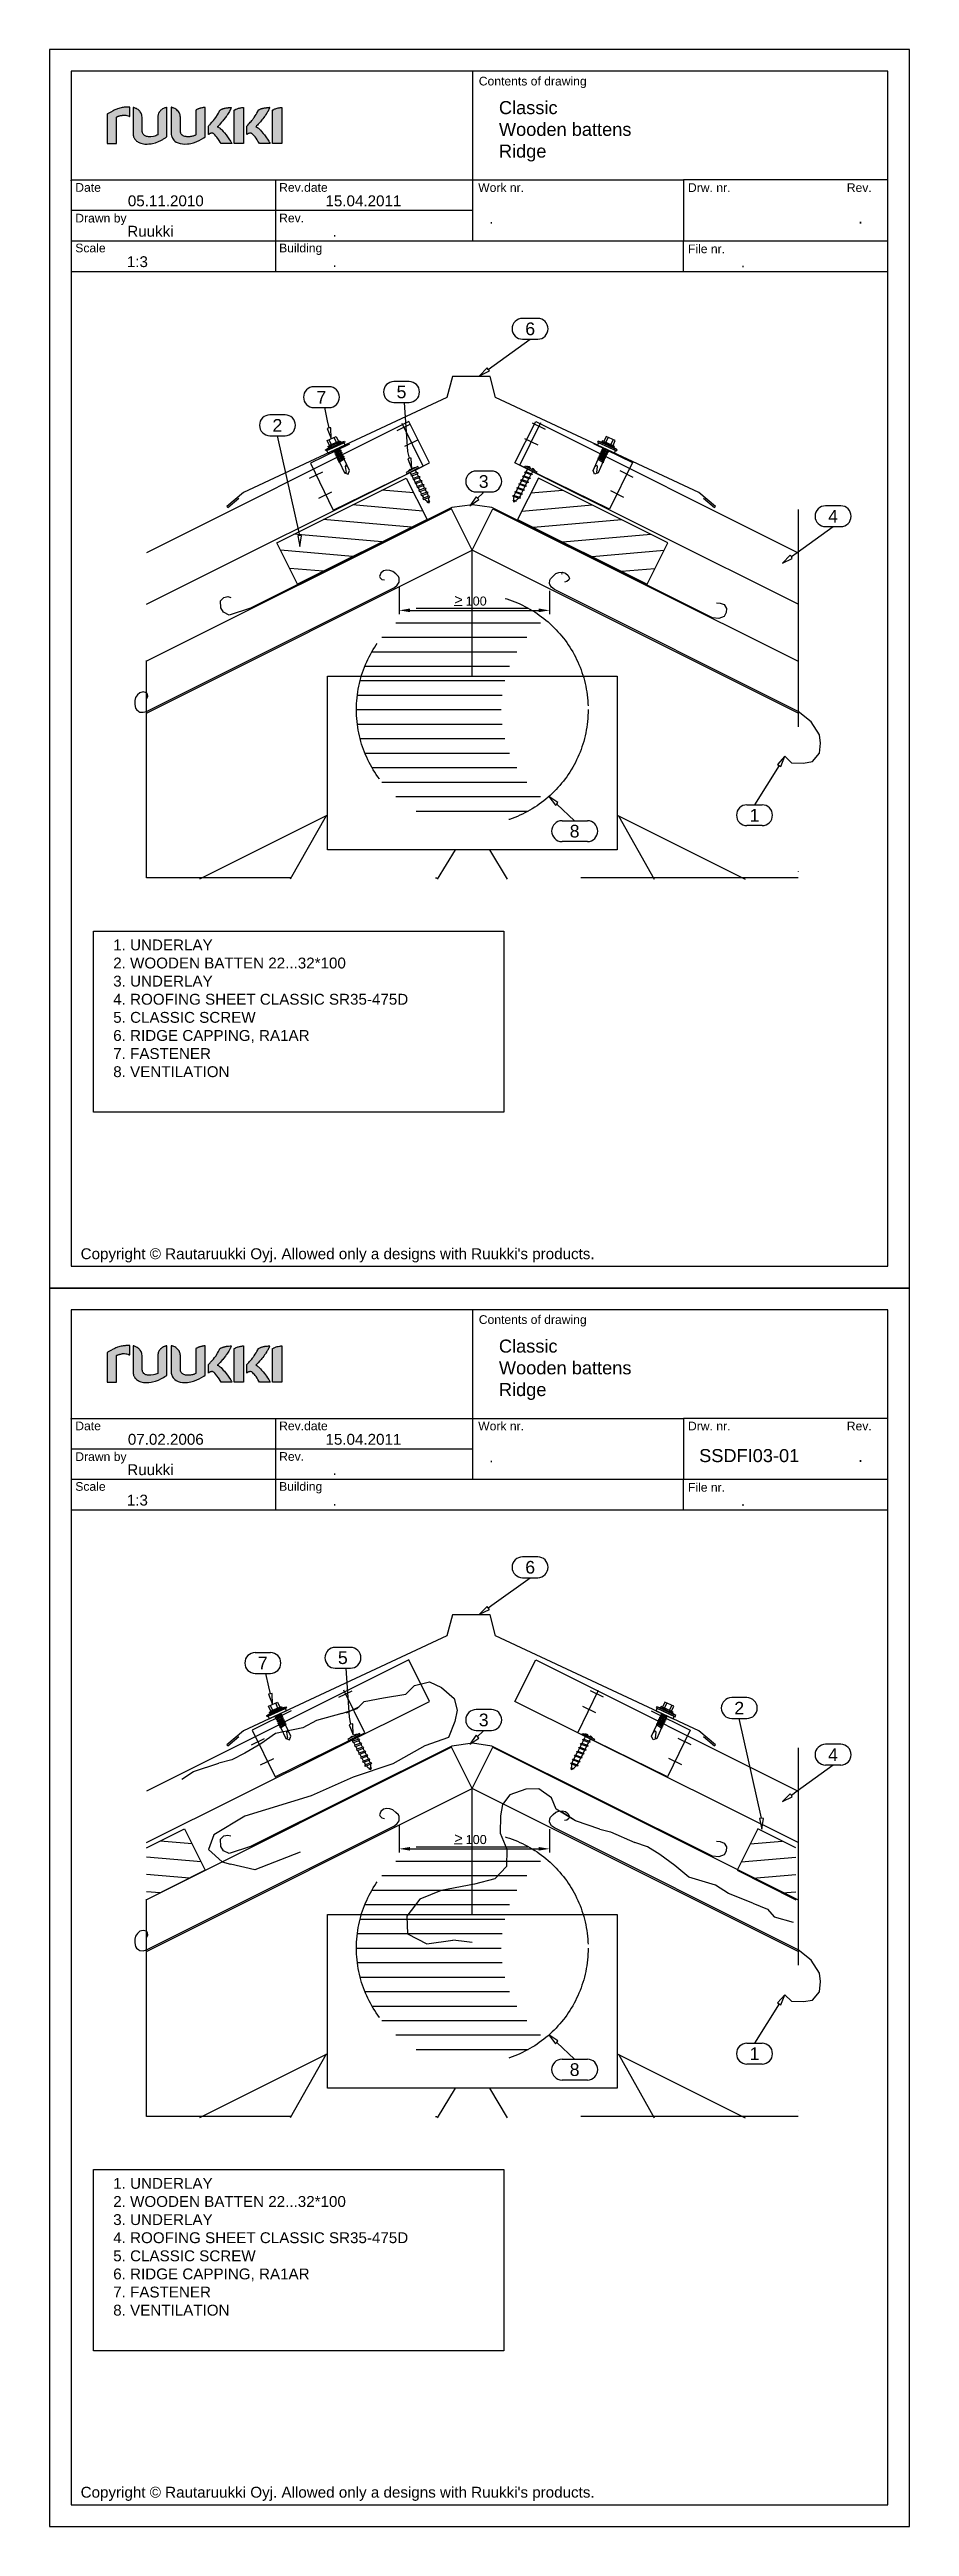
# Model space of a CAD drawing. Extents: x 2509 to 12199, y -2580 to 855.
# Drawn here: x 3968 to 4562, y -855 to 855 of the extents above; entities that cross this region are included whole.
import ezdxf
from ezdxf.enums import TextEntityAlignment as Align

# ---------------------------------------------------------------- set-up
doc = ezdxf.new("R2010")
doc.units = 0
doc.header["$LTSCALE"] = 50
doc.header["$PDSIZE"] = 50
doc.linetypes.add('KL', pattern=[4, 2, -2])
doc.linetypes.add('PKL', pattern=[7, 3, -2, 0, -2])
for name, color, linetype in [('CLASSIC', 7, 'CONTINUOUS'), ('DET_RAAMIT', 7, 'CONTINUOUS'), ('KIINNIKE', 1, 'CONTINUOUS'), ('RUUKKI', 7, 'CONTINUOUS')]:
    doc.layers.add(name, color=color, linetype=linetype)
doc.styles.add('arial', font='ARIAL.TTF')

msp = doc.modelspace()

# ---------------------------------------------------------------- texts
at = {"layer": 'DET_RAAMIT', "color": 3, "insert": (4416.7, -111.2), "char_height": 9, "width": 79.464, "attachment_point": 1, "style": 'arial'}
msp.add_mtext('{\\C2;SSDFI03-01}', dxfattribs=at)
at = {"layer": 'RUUKKI', "color": 1, "style": 'arial'}
for s, p in [('Contents of drawing', (4264.5, 830.2)), ('Date', (3985.8, 756.8)), ('Rev.date', (4126.6, 756.8)), ('Work nr.', (4264.1, 756.7)), ('Drw. nr.', (4409, 756.7)), ('Rev.', (4518.7, 756.7)), ('Drawn by', (3985.8, 735.6)), ('Rev.', (4126.6, 735.7)), ('Scale', (3985.8, 715)), ('Building', (4126.6, 715)), ('File nr.', (4409, 714.4)), ('Contents of drawing', (4264.5, -24.8)), ('Date', (3985.8, -98.2)), ('Rev.date', (4126.6, -98.2)), ('Work nr.', (4264.1, -98.3)), ('Drw. nr.', (4409, -98.3)), ('Rev.', (4518.7, -98.3)), ('Drawn by', (3985.8, -119.4)), ('Rev.', (4126.6, -119.3)), ('Scale', (3985.8, -140)), ('Building', (4126.6, -140)), ('File nr.', (4409, -140.6))]:
    msp.add_text(s, height=6, dxfattribs=at).set_placement(p)
at = {"layer": 'RUUKKI', "color": 2, "style": 'arial'}
for s, p in [('05.11.2010', (4022.1, 746.8)), ('15.04.2011', (4158.6, 746.8)), ('Ruukki', (4021.7, 725.8)), ('1:3', (4021.4, 704.8)), ('07.02.2006', (4022.1, -108.2)), ('15.04.2011', (4158.6, -108.2)), ('Ruukki', (4021.7, -129.2)), ('1:3', (4021.4, -150.2))]:
    msp.add_text(s, height=7.5, dxfattribs=at).set_placement(p)
for s, p in [('6', (4300, 662.2)), ('7', (4155.8, 615)), ('5', (4211.1, 618.6)), ('2', (4125.4, 595.6)), ('3', (4267.9, 556.8)), ('4', (4509.2, 532.8)), ('1', (4455, 326.4)), ('8', (4330.7, 315.4)), ('6', (4300, -192.8)), ('7', (4115.3, -258.9)), ('5', (4170.6, -255.3)), ('2', (4444.4, -290)), ('3', (4267.9, -298.2)), ('4', (4509.2, -322.2)), ('1', (4455, -528.6)), ('8', (4330.7, -539.6))]:
    msp.add_text(s, height=8.75, dxfattribs=at).set_placement(p, align=Align.MIDDLE)
at = {"layer": 'RUUKKI', "color": 2, "width": 275.263, "attachment_point": 1, "style": 'arial'}
for s, insert, char_height in [('Classic\\PWooden battens\\PRidge', (4278.4, 819.4), 9), ('1. UNDERLAY\\P2. WOODEN BATTEN 22...32*100\\P3. UNDERLAY\\P4. ROOFING SHEET CLASSIC SR35-475D\\P5. CLASSIC SCREW\\P6. RIDGE CAPPING, RA1AR\\P7. FASTENER\\P8. VENTILATION', (4012, 240.6), 7.5), ('Classic\\PWooden battens\\PRidge', (4278.4, -35.6), 9), ('1. UNDERLAY\\P2. WOODEN BATTEN 22...32*100\\P3. UNDERLAY\\P4. ROOFING SHEET CLASSIC SR35-475D\\P5. CLASSIC SCREW\\P6. RIDGE CAPPING, RA1AR\\P7. FASTENER\\P8. VENTILATION', (4012, -614.4), 7.5)]:
    msp.add_mtext(s, dxfattribs=dict(at, insert=insert, char_height=char_height))
at = {"layer": 'RUUKKI', "color": 3, "attachment_point": 1, "style": 'arial'}
for insert, char_height, width in [((4271.7, 742.2), 7.5, 101.747), ((4526.5, 743.8), 9, 16.3), ((4163.5, 733.3), 7.5, 63.701), ((4163.5, 712.3), 7.5, 220.505), ((4445.5, 712.1), 7.5, 63.701), ((4271.7, -112.8), 7.5, 101.747), ((4526.5, -111.2), 9, 16.3), ((4163.5, -121.7), 7.5, 63.701), ((4163.5, -142.7), 7.5, 220.505), ((4445.5, -142.9), 7.5, 63.701)]:
    msp.add_mtext('{\\C2;.}', dxfattribs=dict(at, insert=insert, char_height=char_height, width=width))
at = {"layer": 'RUUKKI', "char_height": 7, "attachment_point": 1, "style": 'arial'}
for s, insert, width in [('{\\C2;_}', (4247.5, 479.9), 55.455), ('{\\C2;>}', (4247.7, 478.8), 55.841), ('{\\C2;_}', (4247.5, -375.1), 55.455), ('{\\C2;>}', (4247.7, -376.2), 55.841)]:
    msp.add_mtext(s, dxfattribs=dict(at, insert=insert, width=width))
at = {"layer": 'RUUKKI', "color": 2, "char_height": 6.25, "attachment_point": 5, "style": 'arial'}
for insert in [(4261.5, 474.2), (4261.5, -380.8)]:
    msp.add_mtext('\\A1; 100', dxfattribs=dict(at, insert=insert))
at = {"layer": 'RUUKKI', "color": 1, "char_height": 7.5, "width": 360.676, "attachment_point": 1, "style": 'arial'}
for insert in [(3989.5, 27.4), (3989.5, -827.6)]:
    msp.add_mtext("Copyright © Rautaruukki Oyj. Allowed only a designs with Ruukki's products.", dxfattribs=dict(at, insert=insert))

# ---------------------------------------------------------------- blocks, each defined once
blk = doc.blocks.new('ruukki_dwg')
at = {"layer": 'RUUKKI'}
for points in [[(-27.9, 99.7), (-27.9, 57.3), (-14.6, 57.3), (-14.6, 95.4), (-14, 95.7), (-13.7, 95.9), (-13.4, 96), (-13.1, 96.2), (-12.8, 96.3), (-12.5, 96.4), (-12.1, 96.6), (-11.5, 96.8), (-11.1, 96.9), (-10.8, 97), (-10.4, 97.1), (-10.1, 97.2), (-9.8, 97.3), (-9.1, 97.5), (-8.4, 97.6), (-7.4, 97.8), (-6.7, 97.9), (-5.8, 98.1), (-4.9, 98.1), (-3.3, 98.1), (-1.1, 98), (0.3, 97.8), (2.3, 97.3), (3.8, 96.6), (4.2, 96.4), (4.3, 96.4), (4.4, 96.4), (4.4, 96.4), (4.4, 109.6), (4.2, 109.7), (3.9, 109.7), (3.7, 109.7), (2.4, 109.7), (1.3, 109.7), (0.1, 109.7), (-1, 109.6), (-2.1, 109.5), (-3.6, 109.4), (-5.1, 109.2), (-6.5, 109), (-7.8, 108.8), (-9.9, 108.3), (-11.5, 107.8), (-13, 107.3), (-14.2, 106.9), (-15.4, 106.4), (-16.9, 105.7), (-18.1, 105.2), (-19.4, 104.5), (-23, 102.6), (-25.5, 101.1), (-26.5, 100.5), (-27.3, 100), (-27.6, 99.9), (-27.9, 99.7)], [(9.1, 109.3), (9.1, 72.2), (9.1, 70.8), (9.3, 69.4), (9.6, 68.1), (10, 66.9), (10.3, 66.1), (10.7, 65.4), (11.1, 64.6), (11.8, 63.6), (12.3, 63), (13.4, 61.8), (14.3, 61), (15.6, 60.1), (16.6, 59.4), (18.1, 58.7), (18.9, 58.3), (20.4, 57.8), (22.1, 57.3), (24.2, 56.9), (26.3, 56.7), (29.3, 56.7), (32, 56.9), (35, 57.2), (37.3, 57.6), (41.4, 58.6), (45.8, 60.2), (49.1, 61.9), (51.7, 63.3), (53, 64), (54.8, 65.1), (56, 65.8), (56.9, 66.4), (57.6, 66.9), (57.8, 67), (57.8, 88.2), (57.8, 109.5), (57.1, 109.3), (56.5, 109.1), (55.8, 108.9), (55.5, 108.8), (54.8, 108.6), (53.9, 108.2), (52.7, 107.7), (51.6, 107), (50.5, 106.3), (49.9, 105.9), (49.2, 105.2), (48.7, 104.8), (48.1, 104.1), (47.6, 103.6), (47.2, 103.1), (46.9, 102.5), (46.5, 102), (46.3, 101.7), (45.9, 100.8), (45.3, 99.2), (45, 98.2), (44.8, 97.1), (44.6, 96), (44.6, 95.3), (44.6, 94.5), (44.6, 69.8), (43.4, 69.2), (42.1, 68.7), (40.4, 68.1), (38.4, 67.6), (34.6, 67.1), (33.3, 67.1), (31.3, 67.2), (29.8, 67.4), (28.7, 67.6), (27.7, 67.9), (26.7, 68.3), (25.4, 69), (24.6, 69.8), (23.7, 70.9), (23.2, 71.7), (22.8, 72.7), (22.5, 73.7), (22.4, 74.3), (22.3, 74.9), (22.3, 75.6), (22.3, 76.2), (22.3, 76.6), (22.3, 94.3), (22.2, 95.5), (22, 97.3), (21.7, 98.4), (21.3, 99.7), (20.6, 101.2), (19.6, 102.9), (19, 103.7), (18.6, 104.1), (17.9, 104.9), (16.9, 105.7), (16.4, 106.1), (15.3, 106.8), (14.1, 107.5), (13.2, 107.9), (12.3, 108.3), (11.4, 108.7), (10.7, 108.9), (10.1, 109.1), (9.7, 109.1), (9.4, 109.2), (9.1, 109.3)], [(64, 109.5), (64, 72.2), (64, 71.3), (64.1, 70.3), (64.4, 68.5), (64.8, 67.3), (65.2, 66.1), (65.8, 65), (66.7, 63.6), (67.7, 62.4), (69.2, 61), (71.2, 59.6), (73.8, 58.3), (77, 57.3), (80.3, 56.8), (83.6, 56.7), (87.5, 56.9), (89.9, 57.2), (92.2, 57.6), (94.3, 58.1), (95.9, 58.5), (97.4, 59), (101, 60.4), (104.3, 62), (107.6, 63.8), (110.6, 65.7), (112.6, 67), (112.6, 109.2), (112.2, 109.2), (111.7, 109.1), (111.2, 109.1), (110.8, 109.1), (110.1, 109), (109.1, 108.8), (108.6, 108.7), (108.1, 108.6), (106.5, 108.2), (105.8, 108.1), (105.1, 107.9), (104.5, 107.7), (104.2, 107.6), (104, 107.5), (103.4, 107.3), (103.1, 107.2), (102.6, 107), (102.2, 106.8), (101.7, 106.6), (100.8, 106.1), (100.3, 105.8), (100, 105.6), (99.7, 105.5), (99.5, 105.3), (99.5, 69.8), (98.9, 69.5), (98, 69.1), (97.3, 68.8), (96.3, 68.4), (95.6, 68.2), (94.6, 67.9), (92.9, 67.5), (91.9, 67.3), (90.7, 67.2), (89.8, 67.1), (88.5, 67.1), (87.2, 67.1), (86.2, 67.2), (85.3, 67.3), (84.4, 67.4), (83.3, 67.7), (82.3, 68), (81.2, 68.5), (80.5, 68.9), (79.8, 69.4), (79.5, 69.7), (78.8, 70.4), (78.4, 71), (78, 71.9), (77.7, 72.6), (77.5, 73.2), (77.3, 74.3), (77.2, 75.2), (77.2, 76.2), (77.2, 76.5), (77.2, 94.5), (77.1, 95.3), (77, 96.8), (76.6, 98.5), (76.3, 99.5), (75.8, 100.8), (75.2, 102), (74.3, 103.3), (73.2, 104.6), (72, 105.7), (70.5, 106.8), (69, 107.7), (67.8, 108.2), (66.6, 108.7), (66, 108.9), (65.3, 109.1), (64.3, 109.4), (64, 109.5)], [(117.3, 82.4), (118, 83.1), (119.1, 84.2), (119.7, 84.9), (120.6, 85.9), (122.5, 88), (124.5, 90.3), (126.3, 92.5), (128, 94.7), (130.5, 98.7), (132, 101.2), (132.9, 103), (133.5, 104.2), (134, 105.3), (134.3, 105.5), (134.8, 105.8), (135.3, 106), (135.9, 106.4), (136.4, 106.6), (137, 106.8), (137.6, 107.1), (138.3, 107.4), (138.7, 107.5), (139, 107.6), (139.5, 107.7), (139.9, 107.9), (140.3, 108), (140.8, 108.1), (141.2, 108.2), (141.7, 108.3), (142.7, 108.5), (143.4, 108.7), (144.2, 108.8), (144.9, 108.8), (145.6, 108.9), (146.3, 109), (148.5, 109.1), (149.8, 109.2), (150.1, 109.2), (150.3, 109.2), (150.3, 109), (150.2, 108.8), (150, 108.3), (149.6, 107.4), (149.3, 106.7), (149, 106), (148.8, 105.7), (147.6, 103.4), (146.8, 101.9), (145.8, 100.3), (145, 99), (143.9, 97.4), (143.1, 96.4), (141.9, 94.7), (139.2, 91.3), (138.1, 89.9), (137.4, 89.1), (136.4, 87.9), (134.3, 85.6), (133.2, 84.5), (132.2, 83.5), (130.8, 82.1), (130.2, 81.6), (130.6, 81.5), (131.4, 81.2), (131.7, 81), (132.4, 80.6), (133.4, 79.9), (134.2, 79.3), (134.4, 79.1), (135.6, 78), (136.6, 76.9), (138.7, 74.6), (140.3, 72.8), (142.9, 69.7), (144.8, 67.1), (146.8, 64.2), (149.1, 60.8), (149.4, 60.4), (150, 59.3), (150.4, 58.6), (150.9, 57.8), (151, 57.5), (151.1, 57.3), (135.7, 57.3), (134.4, 59.4), (132.9, 61.8), (132, 63.2), (129.7, 66.4), (128.3, 68.2), (126.8, 69.9), (125.7, 71), (124.9, 71.6), (124.4, 71.9), (124.1, 72), (123.9, 72.1), (123.8, 72.2), (123.5, 72.2), (123.2, 72.3), (123, 72.3), (122.8, 72.3), (122.6, 72.3), (122.1, 72.3), (121.9, 72.3), (121.6, 72.2), (121.1, 72.1), (120.8, 72), (120.5, 72), (120.4, 71.9), (120.1, 71.8), (119.8, 71.7), (119.6, 71.6), (119.3, 71.5), (119, 71.3), (118.8, 71.2), (118.5, 71), (118.3, 70.9), (117.8, 70.6), (117.8, 70.6), (117.7, 70.5), (117.5, 70.5), (117.3, 70.3), (117.3, 82.4)], [(154.5, 105.3), (155, 105.6), (155.6, 106), (156.2, 106.3), (156.8, 106.6), (157.2, 106.8), (158.7, 107.4), (159.6, 107.7), (160.5, 108), (161.9, 108.3), (163.1, 108.6), (164.2, 108.8), (165.4, 109), (166.6, 109.1), (167.1, 109.1), (167.7, 109.2), (167.7, 57.3), (154.5, 57.3), (154.5, 105.3)], [(172.4, 82.4), (173.8, 83.9), (175.4, 85.6), (176.3, 86.7), (177.5, 88), (178.6, 89.1), (179.6, 90.3), (180.5, 91.4), (181.3, 92.5), (182.1, 93.5), (182.7, 94.3), (183.2, 95), (184.8, 97.4), (186, 99.3), (187, 101.2), (188.3, 103.6), (188.8, 104.8), (189.1, 105.3), (189.2, 105.4), (189.5, 105.6), (189.7, 105.7), (190, 105.9), (190.5, 106.2), (191.2, 106.5), (191.7, 106.7), (192.3, 107), (193, 107.2), (193.7, 107.5), (194.5, 107.7), (194.9, 107.9), (195.4, 108), (195.8, 108.1), (196.3, 108.2), (196.8, 108.3), (197.8, 108.5), (198.5, 108.7), (199.6, 108.8), (200.3, 108.9), (201, 108.9), (201.4, 109), (202.4, 109), (203.6, 109.1), (204, 109.1), (204.8, 109.2), (205.2, 109.2), (205.4, 109.2), (205.3, 109), (205.3, 109), (205.2, 108.8), (205.1, 108.5), (205, 108.3), (204.9, 108), (204.8, 107.7), (204.7, 107.4), (204.5, 107.1), (204.4, 106.7), (204.2, 106.4), (203.7, 105.3), (203.5, 104.9), (203.3, 104.5), (203.1, 104.1), (203, 103.9), (202.8, 103.6), (202.4, 102.8), (202, 102.2), (201.3, 101), (200, 99), (199.2, 97.8), (198.2, 96.4), (196.9, 94.7), (195.5, 92.8), (194.3, 91.3), (193.1, 89.9), (192.1, 88.7), (190.8, 87.2), (188.8, 85.1), (187.8, 84), (186.3, 82.6), (185.8, 82.1), (185.3, 81.6), (186, 81.4), (186.6, 81.1), (187, 81), (187.5, 80.6), (188, 80.2), (188.6, 79.8), (189.2, 79.3), (190.1, 78.4), (192.1, 76.5), (193.8, 74.6), (196.1, 71.9), (197.9, 69.7), (200.7, 65.8), (202.4, 63.5), (204.2, 60.8), (205.3, 58.9), (206.2, 57.3), (190.8, 57.3), (189.9, 58.8), (188.5, 61), (187.4, 62.7), (185.8, 65.1), (184.4, 66.9), (183.4, 68.2), (182.4, 69.3), (181.3, 70.4), (180.4, 71.3), (179.8, 71.8), (179.2, 72), (178.6, 72.2), (178, 72.3), (177.6, 72.3), (176.9, 72.3), (176.4, 72.2), (175.7, 72), (175.1, 71.8), (174.7, 71.6), (174.1, 71.3), (173.5, 71), (173.1, 70.8), (172.7, 70.5), (172.4, 70.4), (172.4, 70.3), (172.4, 82.4)], [(209.6, 105.3), (210.1, 105.6), (210.7, 106), (211.3, 106.3), (211.9, 106.6), (212.8, 107), (213.8, 107.4), (214.7, 107.7), (216.3, 108.2), (217.6, 108.5), (219.3, 108.8), (220.5, 109), (221.5, 109.1), (222.4, 109.1), (222.8, 109.2), (222.8, 57.3), (209.6, 57.3), (209.6, 105.3)]]:
    blk.add_lwpolyline(points, dxfattribs=at)
blk = doc.blocks.new('A$C2243682C')
at = {"layer": 'RUUKKI', "color": 1, "linetype": 'PKL'}
for p, q in [((-527, 283.1), (-527, 530.8)), ((-77, 537.5), (-77, 283.1)), ((-77, 283.1), (-527, 283.1))]:
    blk.add_line(p, q, dxfattribs=at)
blk = doc.blocks.new('A$C6CFB2109')
at = {"layer": 'RUUKKI', "color": 1, "linetype": 'KL'}
for p, q in [((-277.9, 176.2), (-172.1, 176.2)), ((-263.7, 186.2), (-186.3, 186.2)), ((-294.3, 156.2), (-155.7, 156.2)), ((-287.4, 166.2), (-162.6, 166.2)), ((-299.2, 146.2), (-150.8, 146.2)), ((-304.4, 126.2), (-145.6, 126.2)), ((-302.5, 136.2), (-147.5, 136.2)), ((-305, 116.2), (-145, 116.2)), ((-304.4, 106.2), (-145.6, 106.2)), ((-302.5, 96.2), (-147.5, 96.2)), ((-299.2, 86.2), (-150.8, 86.2)), ((-294.3, 76.2), (-155.7, 76.2)), ((-287.4, 66.2), (-162.6, 66.2)), ((-277.9, 56.2), (-172.1, 56.2)), ((-263.7, 46.2), (-186.3, 46.2))]:
    blk.add_line(p, q, dxfattribs=at)
blk.add_circle((-225, 116.2), 80, dxfattribs=at)
blk = doc.blocks.new('A$C6E8F6798')
at = {"layer": 'RUUKKI', "color": 5}
for p, q in [((-14.3, 28.6), (-225, -76.7)), ((0, 0), (-14.3, 28.6)), ((-225, -112.5), (0, 0))]:
    blk.add_line(p, q, dxfattribs=at)
blk = doc.blocks.new('A$C32A053DA')
at = {"layer": 'RUUKKI', "color": 5}
for p, q in [((0, 0), (14.3, 28.6)), ((14.3, 28.6), (225, -76.7)), ((225, -112.5), (0, 0))]:
    blk.add_line(p, q, dxfattribs=at)
blk = doc.blocks.new('A$C396A0FC0')
at = {"layer": 'RUUKKI', "color": 2}
for p, q in [((161.8, 210.4), (160.9, 208.2)), ((160.9, 208.2), (161.3, 207.2)), ((161.3, 207.2), (162.6, 206.1)), ((163.7, 212), (161.8, 210.4)), ((162.6, 206.1), (164.3, 205.7)), ((166, 212.5), (163.7, 212)), ((168.1, 212.3), (166, 212.5)), ((170.2, 211.6), (168.1, 212.3)), ((172.2, 209.9), (170.2, 211.6)), ((174, 208.1), (172.2, 209.9)), ((174.5, 207), (174, 208.1)), ((174.6, 204.8), (174.5, 207)), ((0, 115), (171.2, 200.6)), ((171.2, 200.6), (173.2, 202.2)), ((173.2, 202.2), (174.4, 204.1)), ((174.4, 204.1), (174.6, 204.8)), ((-7.5, 124.5), (-8.1, 122.4)), ((-8.1, 122.4), (-8, 119.8)), ((-8, 119.8), (-7.6, 117.3)), ((-6.3, 126.3), (-7.5, 124.5)), ((-4.6, 127.9), (-6.3, 126.3)), ((-2.2, 128.4), (-4.6, 127.9)), ((0.1, 127.8), (-2.2, 128.4)), ((0.7, 126.8), (0.1, 127.8)), ((0.1, 123.5), (0.8, 125.2)), ((0.8, 125.2), (0.7, 126.8)), ((-7.6, 117.3), (-7, 116.2)), ((-7, 116.2), (-5.4, 114.9)), ((-5.4, 114.9), (-4.7, 114.5)), ((-4.7, 114.5), (-2.4, 114.4)), ((-2.4, 114.4), (0, 115))]:
    blk.add_line(p, q, dxfattribs=at)
blk = doc.blocks.new('A$C040B40ED')
at = {"layer": 'RUUKKI', "color": 2}
for p, q in [((-171.6, 203.3), (-171.5, 205.5)), ((-171.5, 205.5), (-171, 206.6)), ((-171, 206.6), (-169.2, 208.4)), ((-169.2, 208.4), (-167.2, 210.1)), ((-167.2, 210.1), (-165.1, 210.8)), ((-165.1, 210.8), (-163, 211)), ((-163, 211), (-160.7, 210.5)), ((-160.7, 210.5), (-158.8, 208.9)), ((-158.3, 205.7), (-159.6, 204.6)), ((-158.8, 208.9), (-157.9, 206.7)), ((-157.9, 206.7), (-158.3, 205.7)), ((-171.4, 202.6), (-171.6, 203.3)), ((-170.2, 200.7), (-171.4, 202.6)), ((-168.2, 199.1), (-170.2, 200.7)), ((0, 115), (-168.2, 199.1)), ((-159.6, 204.6), (-161.3, 204.2)), ((9, 107.8), (0, 115)), ((14.8, 98.8), (9, 107.8)), ((10.1, 80.3), (14.8, 86.1)), ((15.5, 93.1), (14.8, 98.8)), ((14.8, 86.1), (15.5, 93.1)), ((-9.1, 84), (-4.5, 79.5)), ((-4.5, 79.5), (3.7, 79.3)), ((3.7, 79.3), (10.1, 80.3))]:
    blk.add_line(p, q, dxfattribs=at)
at = {"layer": 'RUUKKI', "color": 1, "linetype": 'KL'}
blk.add_line((-162.7, 209.8), (-163.4, 209.9), dxfattribs=at)
blk = doc.blocks.new('A$C259C44C5')
at = {"layer": 'RUUKKI', "color": 1, "linetype": 'KL'}
for p, q in [((-188, 225.8), (-199, 222)), ((-179, 226.1), (-188, 225.8)), ((-170.2, 220), (-179, 226.1)), ((-205.4, 207.5), (-205.7, 195.6)), ((-204, 215.3), (-205.4, 207.5)), ((-199, 222), (-204, 215.3)), ((-167, 212.1), (-170.2, 220)), ((-153.7, 204), (-167, 212.1)), ((-153.7, 204), (-162.7, 209.8)), ((-205.7, 195.6), (-201.1, 184.5)), ((-136.9, 198.3), (-153.7, 204)), ((-103.9, 186), (-112.8, 189.2)), ((-201.4, 172.6), (-209.5, 163.9)), ((-201.1, 184.5), (-201.4, 172.6)), ((-95.5, 180.7), (-103.9, 186)), ((-85, 173.3), (-95.5, 180.7)), ((-75.5, 165.1), (-85, 173.3)), ((-246.5, 156), (-261.3, 149.9)), ((-223.5, 160.4), (-246.5, 156)), ((-209.5, 163.9), (-223.5, 160.4)), ((-57.1, 159.6), (-75.5, 165.1)), ((-48.1, 153.8), (-57.1, 159.6)), ((-261.3, 149.9), (-270.3, 138.3)), ((-270.3, 138.3), (-269.7, 126.1)), ((-31.2, 147.3), (-48.1, 153.8)), ((-31.2, 147.3), (-21, 143.1)), ((-21, 143.1), (-16.5, 137.7)), ((-16.5, 137.7), (-3.4, 134)), ((-269.7, 126.1), (-256.3, 119.1)), ((-256.3, 119.1), (-238.5, 121.6))]:
    blk.add_line(p, q, dxfattribs=at)
at = {"layer": 'RUUKKI', "color": 1}
for p, q in [((-136.9, 198.3), (-129.6, 196.4)), ((-129.6, 196.4), (-112.8, 189.2)), ((-112.8, 189.2), (-112.8, 189.2)), ((-232.4, 120.9), (-238.5, 121.6)), ((-225, 120), (-232.4, 120.9))]:
    blk.add_line(p, q, dxfattribs=at)
blk = doc.blocks.new('A$C780F4CBE')
at = {"layer": 'RUUKKI', "color": 6}
for p, q in [((-50.5, -25.4), (-50.5, -44.1)), ((53.4, -28), (53.4, -44.1)), ((-43, -41.6), (45.9, -41.6))]:
    blk.add_line(p, q, dxfattribs=at)
for points in [[(-43, -40.3), (-43, -42.8), (-50.5, -41.6)], [(45.9, -40.3), (45.9, -42.8), (53.4, -41.6)]]:
    blk.add_solid(points, dxfattribs=at)
blk = doc.blocks.new('A$C2F552DE1')
at = {"layer": 'RUUKKI', "color": 2}
for p, q in [((-14.1, 29.4), (-153.1, -40)), ((0.2, 31.3), (-14.1, 29.4)), ((13.6, 29.4), (0.2, 31.3)), ((165.9, -46.7), (13.6, 29.4)), ((-173.8, -34.9), (-171.6, -32.6)), ((-171.6, -32.6), (-168.8, -32.1)), ((-168.8, -32.1), (-166.7, -32.6)), ((-173.7, -39.9), (-173.8, -34.9)), ((-171.9, -42.9), (-173.7, -39.9)), ((-167.9, -44.8), (-171.9, -42.9)), ((-153.1, -40), (-167.9, -44.8)), ((170.3, -47.2), (165.9, -46.7)), ((168.7, -36.3), (171.3, -36.5)), ((174, -45.8), (170.3, -47.2)), ((171.3, -36.5), (173.9, -37.6)), ((173.9, -37.6), (175.5, -40.3)), ((175.4, -43.1), (174, -45.8)), ((175.5, -40.3), (175.4, -43.1))]:
    blk.add_line(p, q, dxfattribs=at)
blk = doc.blocks.new('A$C762D7903')
at = {"layer": 'RUUKKI', "color": 7}
for p, q in [((-195.5, 286.5), (-181.2, 315.1)), ((-181.2, 315.1), (0, 224.5)), ((0, 189), (-195.5, 286.5))]:
    blk.add_line(p, q, dxfattribs=at)
blk = doc.blocks.new('A$C6E3D657E')
at = {"layer": 'RUUKKI', "color": 1}
for p, q in [((95, -47.1), (89.9, -45.4)), ((92.6, -51.6), (93, -51)), ((93.3, -50.3), (93.4, -50.1)), ((95.3, -46.4), (97, -43)), ((102.8, -51.9), (98.4, -48.8)), ((98.7, -48.1), (100.4, -44.8)), ((89.9, -57.1), (90.2, -56.4)), ((90.6, -55.7), (90.9, -55)), ((91.3, -54.4), (91.6, -53.7)), ((91.9, -53), (92.3, -52.3)), ((93, -59.3), (93.4, -58.6)), ((93.7, -57.9), (94.1, -57.2)), ((94.4, -56.6), (94.8, -55.9)), ((95.1, -55.2), (95.4, -54.5)), ((95.8, -53.8), (96.1, -53.2)), ((96.5, -52.5), (96.8, -51.9))]:
    blk.add_line(p, q, dxfattribs=at)
for points in [[(100.9, -54), (101.7, -52.3), (90.2, -46.4), (89.3, -48.1)], [(102.4, -52.6), (102.8, -51.9), (89.9, -45.4), (89.5, -46)], [(100.7, -50), (101.1, -49.4), (92.9, -45.2), (92.6, -45.9)], [(96.7, -53.1), (96.5, -52.5), (93.3, -50.3), (92.7, -50.3), (93, -51), (96.1, -53.2)], [(100.1, -48.8), (101.8, -45.4), (95.7, -42.3), (93.9, -45.7)], [(93.2, -59.9), (93, -59.3), (89.9, -57.1), (89.3, -57.1), (89.5, -57.8), (92.7, -60)], [(93.9, -58.5), (93.7, -57.9), (90.6, -55.7), (90, -55.7), (90.2, -56.4), (93.4, -58.6)], [(94.6, -57.2), (94.4, -56.6), (91.3, -54.4), (90.6, -54.4), (90.9, -55), (94.1, -57.2)], [(95.3, -55.8), (95.1, -55.2), (91.9, -53), (91.3, -53), (91.6, -53.7), (94.8, -55.9)], [(96, -54.5), (95.8, -53.8), (92.6, -51.6), (92, -51.7), (92.3, -52.3), (95.4, -54.5)]]:
    blk.add_lwpolyline(points, close=True, dxfattribs=at)
for points in [[(92.7, -60), (89, -67.1), (86.5, -67.9), (85.6, -65.4), (89.5, -57.8)], [(86.9, -63), (88.1, -61.5), (88.6, -62.8), (87.9, -66.9), (88.9, -67.2)], [(89.9, -57.1), (89.9, -57)], [(93.1, -59.2), (93, -59.3)]]:
    blk.add_lwpolyline(points, dxfattribs=at)
blk = doc.blocks.new('S43-25')
at = {"layer": 'CLASSIC', "color": 1}
for points in [[(-0.7, 1), (-0.9, 1.7, 0.08871), (-3.3, 1, 0.082321)], [(3.3, 1, 0.08871), (0.9, 1.7), (0.7, 1)]]:
    blk.add_lwpolyline(points, format="xyb", dxfattribs=at)
at = {"layer": 'KIINNIKE', "color": 1}
for p, q in [((-1.9, -5.4), (-1.9, -3.2)), ((1.9, -4.9), (1.9, -2.7))]:
    blk.add_line(p, q, dxfattribs=at)
at = {"layer": 'KIINNIKE'}
for p, q in [((-1.9, -8.5), (-1.9, -6.3)), ((-1.9, -11.5), (-1.9, -9.3)), ((1.9, -8), (1.9, -5.7)), ((1.9, -11), (1.9, -8.8))]:
    blk.add_line(p, q, dxfattribs=at)
at = {"layer": 'KIINNIKE', "color": 1}
for points in [[(-4.5, 1), (4.5, 1), (4.5, 0), (-4.5, 0)], [(2.6, -2.2), (2.1, -2.7), (-2.1, -3.3), (-2.7, -2.9), (-2.1, -2.4), (2.1, -1.8)], [(2.6, -5.2), (2.1, -5.7), (-2.1, -6.3), (-2.7, -6), (-2.1, -5.5), (2.1, -4.9)]]:
    blk.add_lwpolyline(points, close=True, dxfattribs=at)
for points in [[(-1.9, -2.4), (-1.9, -1, 0.414214), (-2.9, 0)], [(1.9, -1.9), (1.9, -1, -0.414214), (2.9, 0)]]:
    blk.add_lwpolyline(points, format="xyb", dxfattribs=at)
at = {"layer": 'KIINNIKE'}
for points in [[(2.6, -8.3), (2.1, -8.8), (-2.1, -9.4), (-2.7, -9), (-2.1, -8.5), (2.1, -7.9)], [(2.6, -11.3), (2.1, -11.8), (-2.1, -12.4), (-2.7, -12.1), (-2.1, -11.6), (2.1, -11)], [(2.6, -14.4), (2.1, -14.9), (-2.1, -15.4), (-2.7, -15.1), (-2.1, -14.6), (2.1, -14)], [(2.6, -17.4), (2.1, -17.9), (-2.1, -18.5), (-2.7, -18.2), (-2.1, -17.7), (2.1, -17.1)], [(2.6, -20.5), (2.1, -21), (-2, -21.5), (-2.6, -21.2), (-2, -20.7), (2.1, -20.1)], [(1.1, -23.7), (0.7, -24.1), (-0.6, -24.3), (-1, -24), (-0.6, -23.7), (0.7, -23.5)]]:
    blk.add_lwpolyline(points, close=True, dxfattribs=at)
for points in [[(-1.9, -9.3), (-1.9, -9.4)], [(-1.9, -14.6), (-1.9, -12.4)], [(-1.9, -17.6), (-1.9, -15.4)], [(1.9, -8.9), (1.9, -8.8)], [(1.9, -11.8), (1.9, -14)], [(1.9, -14.9), (1.9, -17.1)], [(-1.9, -18.7), (-1.9, -18.5)], [(0, -25), (-0.4, -24.2)], [(0.4, -24.1), (0, -25)], [(1.9, -17.9), (1.9, -18.7)]]:
    blk.add_lwpolyline(points, dxfattribs=at)
for points in [[(-1.7, -20.7, -0.048189), (-1.9, -18.7), (-1.9, -18.5)], [(-0.6, -23.7), (-0.9, -23, -0.041911), (-1.5, -21.5)], [(1.6, -21, -0.053388), (0.9, -23), (0.7, -23.5)], [(1.9, -17.9), (1.9, -18.7, -0.035659), (1.8, -20.2, -0.035659)]]:
    blk.add_lwpolyline(points, format="xyb", dxfattribs=at)
blk = doc.blocks.new('A$C79D7468B')
at = {"layer": 'RUUKKI', "color": 3, "ltscale": 25}
for p, q in [((29.3, -6), (35.8, 26.3)), ((74.6, 21.6), (104, 15.7)), ((104, 15.7), (97, -19.6)), ((97, -19.6), (29.3, -6))]:
    blk.add_line(p, q, dxfattribs=at)
at = {"layer": 'RUUKKI', "ltscale": 25}
for p, q in [((40.3, 22.4), (30.4, 24.4)), ((38, 10.6), (28.1, 12.6)), ((107.2, 5.9), (97.3, 7.9)), ((104.5, -9.1), (94.6, -7.1))]:
    blk.add_line(p, q, dxfattribs=at)
blk = doc.blocks.new('A$C0189015D')
at = {"layer": 'RUUKKI', "color": 2}
for p, q in [((0, -62.3), (26.3, -49.2)), ((26.3, -49.2), (40.6, -77.8)), ((40.6, -77.8), (0, -98.1))]:
    blk.add_line(p, q, dxfattribs=at)
at = {"layer": 'RUUKKI', "color": 1}
for p, q in [((31.5, -59.6), (9.4, -57.6)), ((37.7, -72), (0, -68.7)), ((29.7, -83.3), (0, -80.6)), ((9.4, -93.4), (0, -92.6))]:
    blk.add_line(p, q, dxfattribs=at)
blk = doc.blocks.new('A$C401F1AF1')
at = {"layer": 'RUUKKI', "color": 1, "linetype": 'KL'}
for p, q in [((185, 49.8), (195.4, 52.2)), ((195.4, 52.2), (203.7, 48.5)), ((145.4, 33.8), (150.4, 38.8)), ((150.4, 38.8), (163.7, 41.3)), ((163.7, 41.3), (179.1, 43.8)), ((179.1, 43.8), (185, 49.8)), ((203.7, 48.5), (212.5, 40.9)), ((212.5, 40.9), (214.5, 32.8)), ((108, 20.6), (89.2, 16.7)), ((117.5, 25.6), (108, 20.6)), ((134.8, 30.5), (117.5, 25.6)), ((134.8, 30.5), (145.4, 33.8)), ((212.9, 25), (208.7, 13.9)), ((214.5, 32.8), (212.9, 25)), ((67.9, 3), (59, -1.5)), ((79, 9.4), (67.9, 3)), ((89.2, 16.7), (79, 9.4)), ((192.3, 8.1), (170.2, -4.4)), ((208.7, 13.9), (192.3, 8.1)), ((59, -1.5), (49.9, -3.9)), ((142.8, -13.4), (113.8, -26.5)), ((170.2, -4.4), (142.8, -13.4)), ((113.8, -26.5), (67.8, -40.4)), ((67.8, -40.4), (46.5, -53.3)), ((46.5, -53.3), (42.9, -63.4)), ((42.9, -63.4), (52.3, -72)), ((106.1, -65.4), (74.9, -77.4)), ((74.9, -77.4), (58.1, -73.6))]:
    blk.add_line(p, q, dxfattribs=at)
at = {"layer": 'RUUKKI', "color": 1}
for p, q in [((24.4, -15), (32.5, -9.6)), ((32.5, -9.6), (49.9, -3.9)), ((49.9, -3.9), (49.9, -3.9)), ((52.3, -72), (58.1, -73.6))]:
    blk.add_line(p, q, dxfattribs=at)
blk = doc.blocks.new('A$C325D41B0')
at = {"layer": 'RUUKKI', "color": 2}
for p, q in [((0, 28.6), (89.4, 73.3)), ((89.4, 73.3), (103.8, 44.7)), ((103.8, 44.7), (14.3, 0)), ((14.3, 0), (0, 28.6))]:
    blk.add_line(p, q, dxfattribs=at)
at = {"layer": 'RUUKKI', "color": 1}
for p, q in [((100.9, 50.5), (52.3, 54.8)), ((94.6, 63), (72.6, 64.9)), ((72.6, 29.2), (11.7, 34.5)), ((92.9, 39.3), (32, 44.6)), ((52.3, 19), (2.6, 23.4)), ((32, 8.9), (8.9, 10.9))]:
    blk.add_line(p, q, dxfattribs=at)

# ---------------------------------------------------------------- hatches: boundary and pattern name
at = {"layer": 'RUUKKI'}
h = msp.add_hatch(color=256, dxfattribs=at)
h.paths.add_polyline_path([(4007.9, 810.4), (4007.9, 790), (4014.2, 790), (4014.2, 808.3), (4014.5, 808.5), (4014.7, 808.6), (4014.8, 808.6), (4015, 808.7), (4015.1, 808.8), (4015.3, 808.8), (4015.5, 808.9), (4015.8, 809), (4015.9, 809.1), (4016.1, 809.1), (4016.3, 809.2), (4016.4, 809.2), (4016.6, 809.2), (4016.9, 809.3), (4017.3, 809.4), (4017.7, 809.5), (4018.1, 809.6), (4018.5, 809.6), (4018.9, 809.6), (4019.7, 809.6), (4020.7, 809.6), (4021.4, 809.5), (4022.4, 809.3), (4023.1, 808.9), (4023.3, 808.8), (4023.4, 808.8), (4023.4, 808.8), (4023.4, 808.8), (4023.4, 815.2), (4023.3, 815.2), (4023.2, 815.2), (4023.1, 815.2), (4022.5, 815.2), (4021.9, 815.2), (4021.3, 815.2), (4020.8, 815.2), (4020.3, 815.1), (4019.6, 815.1), (4018.9, 815), (4018.2, 814.9), (4017.5, 814.8), (4016.5, 814.5), (4015.8, 814.3), (4015, 814), (4014.5, 813.8), (4013.9, 813.6), (4013.1, 813.3), (4012.6, 813.1), (4011.9, 812.7), (4010.2, 811.8), (4009, 811.1), (4008.5, 810.8), (4008.1, 810.6), (4008, 810.5)])
h.paths.add_polyline_path([(4025.7, 815), (4025.7, 797.2), (4025.7, 796.5), (4025.8, 795.8), (4025.9, 795.2), (4026.1, 794.6), (4026.2, 794.2), (4026.4, 793.9), (4026.6, 793.5), (4026.9, 793.1), (4027.2, 792.7), (4027.7, 792.2), (4028.1, 791.8), (4028.8, 791.3), (4029.3, 791), (4030, 790.7), (4030.4, 790.5), (4031.1, 790.2), (4031.9, 790), (4032.9, 789.8), (4033.9, 789.7), (4035.4, 789.7), (4036.7, 789.8), (4038.1, 790), (4039.2, 790.1), (4041.2, 790.7), (4043.3, 791.4), (4044.9, 792.2), (4046.1, 792.9), (4046.8, 793.2), (4047.6, 793.7), (4048.2, 794.1), (4048.6, 794.4), (4049, 794.6), (4049.1, 794.7), (4049.1, 804.9), (4049.1, 815.1), (4048.7, 815), (4048.4, 814.9), (4048.1, 814.8), (4048, 814.8), (4047.7, 814.7), (4047.2, 814.5), (4046.6, 814.2), (4046.1, 813.9), (4045.5, 813.6), (4045.3, 813.4), (4044.9, 813.1), (4044.7, 812.8), (4044.4, 812.5), (4044.2, 812.3), (4044, 812), (4043.8, 811.8), (4043.6, 811.5), (4043.6, 811.4), (4043.3, 810.9), (4043.1, 810.2), (4042.9, 809.7), (4042.8, 809.2), (4042.7, 808.6), (4042.7, 808.3), (4042.7, 807.9), (4042.7, 796), (4042.1, 795.7), (4041.5, 795.5), (4040.7, 795.2), (4039.7, 794.9), (4037.9, 794.7), (4037.3, 794.7), (4036.3, 794.8), (4035.6, 794.9), (4035.1, 795), (4034.6, 795.1), (4034.1, 795.3), (4033.5, 795.6), (4033.1, 796), (4032.7, 796.5), (4032.4, 796.9), (4032.3, 797.4), (4032.1, 797.9), (4032.1, 798.2), (4032, 798.5), (4032, 798.8), (4032, 799.1), (4032, 799.3), (4032, 807.8), (4032, 808.4), (4031.9, 809.3), (4031.7, 809.8), (4031.5, 810.4), (4031.2, 811.1), (4030.7, 811.9), (4030.4, 812.3), (4030.2, 812.5), (4029.9, 812.9), (4029.4, 813.3), (4029.2, 813.5), (4028.6, 813.8), (4028.1, 814.1), (4027.6, 814.4), (4027.2, 814.5), (4026.8, 814.7), (4026.4, 814.8), (4026.1, 814.9), (4026, 814.9), (4025.8, 815)])
h.paths.add_polyline_path([(4052, 815.1), (4052, 797.2), (4052.1, 796.7), (4052.1, 796.3), (4052.2, 795.4), (4052.4, 794.8), (4052.6, 794.2), (4052.9, 793.7), (4053.3, 793.1), (4053.8, 792.5), (4054.5, 791.8), (4055.5, 791.1), (4056.7, 790.5), (4058.3, 790), (4059.9, 789.8), (4061.5, 789.7), (4063.3, 789.8), (4064.5, 790), (4065.6, 790.1), (4066.6, 790.4), (4067.4, 790.6), (4068.1, 790.8), (4069.9, 791.5), (4071.5, 792.3), (4073, 793.1), (4074.5, 794), (4075.4, 794.7), (4075.4, 814.9), (4075.2, 814.9), (4075, 814.9), (4074.7, 814.9), (4074.6, 814.9), (4074.2, 814.8), (4073.8, 814.8), (4073.5, 814.7), (4073.3, 814.7), (4072.5, 814.5), (4072.2, 814.4), (4071.8, 814.3), (4071.5, 814.2), (4071.4, 814.2), (4071.3, 814.2), (4071, 814.1), (4070.9, 814), (4070.6, 813.9), (4070.4, 813.8), (4070.2, 813.7), (4069.7, 813.5), (4069.5, 813.3), (4069.4, 813.3), (4069.2, 813.2), (4069.1, 813.1), (4069.1, 796), (4068.8, 795.9), (4068.4, 795.7), (4068.1, 795.5), (4067.6, 795.4), (4067.3, 795.2), (4066.8, 795.1), (4066, 794.9), (4065.5, 794.8), (4064.9, 794.8), (4064.4, 794.7), (4063.8, 794.7), (4063.2, 794.7), (4062.7, 794.8), (4062.3, 794.8), (4061.9, 794.9), (4061.4, 795), (4060.9, 795.1), (4060.3, 795.4), (4060, 795.6), (4059.7, 795.8), (4059.5, 796), (4059.2, 796.3), (4059, 796.6), (4058.8, 797), (4058.6, 797.4), (4058.6, 797.6), (4058.5, 798.2), (4058.4, 798.6), (4058.4, 799.1), (4058.4, 799.3), (4058.4, 807.9), (4058.4, 808.3), (4058.3, 809), (4058.1, 809.8), (4058, 810.3), (4057.8, 810.9), (4057.5, 811.5), (4057, 812.1), (4056.5, 812.7), (4055.9, 813.3), (4055.2, 813.8), (4054.5, 814.2), (4053.9, 814.5), (4053.3, 814.7), (4053, 814.8), (4052.7, 814.9), (4052.2, 815)])
h.paths.add_polyline_path([(4077.7, 802.1), (4078, 802.4), (4078.5, 802.9), (4078.8, 803.3), (4079.3, 803.8), (4080.2, 804.8), (4081.2, 805.9), (4082, 806.9), (4082.8, 808), (4084.1, 809.9), (4084.7, 811.1), (4085.2, 812), (4085.5, 812.6), (4085.7, 813.1), (4085.9, 813.2), (4086.1, 813.3), (4086.3, 813.4), (4086.6, 813.6), (4086.9, 813.7), (4087.1, 813.8), (4087.5, 814), (4087.8, 814.1), (4088, 814.1), (4088.1, 814.2), (4088.3, 814.3), (4088.5, 814.3), (4088.8, 814.4), (4089, 814.4), (4089.2, 814.5), (4089.4, 814.5), (4089.9, 814.6), (4090.3, 814.7), (4090.6, 814.8), (4090.9, 814.8), (4091.3, 814.8), (4091.6, 814.9), (4092.7, 814.9), (4093.3, 814.9), (4093.5, 814.9), (4093.6, 814.9), (4093.5, 814.9), (4093.5, 814.8), (4093.4, 814.5), (4093.2, 814.1), (4093.1, 813.8), (4092.9, 813.4), (4092.8, 813.3), (4092.3, 812.2), (4091.9, 811.5), (4091.4, 810.7), (4091, 810), (4090.5, 809.3), (4090.1, 808.8), (4089.5, 808), (4088.2, 806.3), (4087.7, 805.7), (4087.4, 805.3), (4086.9, 804.7), (4085.9, 803.6), (4085.3, 803.1), (4084.9, 802.6), (4084.2, 801.9), (4083.9, 801.7), (4084.1, 801.7), (4084.5, 801.5), (4084.6, 801.4), (4085, 801.2), (4085.4, 800.9), (4085.8, 800.6), (4085.9, 800.5), (4086.5, 800), (4087, 799.4), (4088, 798.3), (4088.8, 797.5), (4090, 796), (4090.9, 794.7), (4091.9, 793.3), (4093, 791.7), (4093.1, 791.5), (4093.4, 791), (4093.6, 790.7), (4093.8, 790.2), (4093.9, 790.1), (4094, 790), (4086.5, 790), (4085.9, 791), (4085.2, 792.2), (4084.8, 792.8), (4083.7, 794.4), (4083, 795.2), (4082.3, 796), (4081.7, 796.6), (4081.4, 796.9), (4081.1, 797.1), (4081, 797.1), (4080.9, 797.1), (4080.8, 797.2), (4080.7, 797.2), (4080.5, 797.2), (4080.4, 797.2), (4080.4, 797.2), (4080.2, 797.2), (4080, 797.2), (4079.9, 797.2), (4079.8, 797.2), (4079.5, 797.1), (4079.4, 797.1), (4079.2, 797.1), (4079.2, 797), (4079, 797), (4078.9, 796.9), (4078.8, 796.9), (4078.7, 796.8), (4078.5, 796.8), (4078.4, 796.7), (4078.3, 796.6), (4078.2, 796.5), (4077.9, 796.4), (4077.9, 796.4), (4077.8, 796.3), (4077.7, 796.3)])
h.paths.add_polyline_path([(4095.6, 813.1), (4095.8, 813.3), (4096.1, 813.4), (4096.4, 813.6), (4096.7, 813.7), (4096.9, 813.8), (4097.6, 814.1), (4098, 814.2), (4098.5, 814.4), (4099.1, 814.5), (4099.7, 814.7), (4100.2, 814.8), (4100.8, 814.9), (4101.4, 814.9), (4101.6, 814.9), (4101.9, 814.9), (4101.9, 790), (4095.6, 790)])
h.paths.add_polyline_path([(4104.2, 802.1), (4104.9, 802.8), (4105.6, 803.6), (4106.1, 804.1), (4106.6, 804.8), (4107.1, 805.3), (4107.6, 805.9), (4108.1, 806.4), (4108.5, 806.9), (4108.8, 807.4), (4109.1, 807.8), (4109.4, 808.2), (4110.1, 809.3), (4110.7, 810.2), (4111.2, 811.1), (4111.8, 812.3), (4112.1, 812.8), (4112.2, 813.1), (4112.3, 813.1), (4112.4, 813.2), (4112.5, 813.3), (4112.6, 813.4), (4112.9, 813.5), (4113.2, 813.7), (4113.5, 813.8), (4113.8, 813.9), (4114.1, 814), (4114.4, 814.1), (4114.8, 814.3), (4115, 814.3), (4115.2, 814.4), (4115.4, 814.4), (4115.7, 814.5), (4115.9, 814.5), (4116.4, 814.6), (4116.7, 814.7), (4117.2, 814.8), (4117.6, 814.8), (4117.9, 814.8), (4118.1, 814.9), (4118.6, 814.9), (4119.2, 814.9), (4119.4, 814.9), (4119.8, 814.9), (4119.9, 814.9), (4120, 814.9), (4120, 814.9), (4120, 814.8), (4119.9, 814.6), (4119.9, 814.5), (4119.8, 814.4), (4119.8, 814.2), (4119.7, 814.1), (4119.6, 813.9), (4119.5, 813.8), (4119.5, 813.6), (4119.2, 813.1), (4119.1, 812.9), (4119, 812.7), (4119, 812.5), (4118.9, 812.4), (4118.8, 812.3), (4118.6, 811.9), (4118.4, 811.6), (4118.1, 811), (4117.5, 810), (4117.1, 809.5), (4116.6, 808.8), (4116, 808), (4115.3, 807.1), (4114.7, 806.3), (4114.2, 805.7), (4113.7, 805.1), (4113, 804.4), (4112.1, 803.4), (4111.6, 802.9), (4110.9, 802.2), (4110.6, 801.9), (4110.4, 801.7), (4110.7, 801.6), (4111, 801.5), (4111.2, 801.4), (4111.4, 801.2), (4111.7, 801), (4112, 800.8), (4112.3, 800.6), (4112.7, 800.2), (4113.7, 799.2), (4114.5, 798.3), (4115.6, 797), (4116.4, 796), (4117.8, 794.1), (4118.6, 793), (4119.5, 791.7), (4120, 790.8), (4120.4, 790), (4113, 790), (4112.6, 790.7), (4111.9, 791.8), (4111.4, 792.6), (4110.6, 793.7), (4110, 794.6), (4109.5, 795.2), (4109, 795.8), (4108.5, 796.3), (4108, 796.7), (4107.7, 797), (4107.4, 797.1), (4107.1, 797.2), (4106.9, 797.2), (4106.7, 797.2), (4106.4, 797.2), (4106.1, 797.2), (4105.8, 797.1), (4105.5, 797), (4105.3, 796.9), (4105, 796.8), (4104.7, 796.6), (4104.5, 796.5), (4104.3, 796.4), (4104.2, 796.3), (4104.2, 796.3)])
h.paths.add_polyline_path([(4122.1, 813.1), (4122.3, 813.3), (4122.6, 813.4), (4122.9, 813.6), (4123.2, 813.7), (4123.6, 813.9), (4124.1, 814.1), (4124.5, 814.2), (4125.3, 814.5), (4125.9, 814.6), (4126.7, 814.8), (4127.3, 814.9), (4127.8, 814.9), (4128.2, 814.9), (4128.4, 814.9), (4128.4, 790), (4122.1, 790)])
h = msp.add_hatch(color=256, dxfattribs=at)
h.paths.add_polyline_path([(4007.9, -44.6), (4007.9, -65), (4014.2, -65), (4014.2, -46.7), (4014.5, -46.5), (4014.7, -46.4), (4014.8, -46.4), (4015, -46.3), (4015.1, -46.2), (4015.3, -46.2), (4015.5, -46.1), (4015.8, -46), (4015.9, -45.9), (4016.1, -45.9), (4016.3, -45.8), (4016.4, -45.8), (4016.6, -45.8), (4016.9, -45.7), (4017.3, -45.6), (4017.7, -45.5), (4018.1, -45.4), (4018.5, -45.4), (4018.9, -45.4), (4019.7, -45.4), (4020.7, -45.4), (4021.4, -45.5), (4022.4, -45.7), (4023.1, -46.1), (4023.3, -46.2), (4023.4, -46.2), (4023.4, -46.2), (4023.4, -46.2), (4023.4, -39.8), (4023.3, -39.8), (4023.2, -39.8), (4023.1, -39.8), (4022.5, -39.8), (4021.9, -39.8), (4021.3, -39.8), (4020.8, -39.8), (4020.3, -39.9), (4019.6, -39.9), (4018.9, -40), (4018.2, -40.1), (4017.5, -40.2), (4016.5, -40.5), (4015.8, -40.7), (4015, -41), (4014.5, -41.2), (4013.9, -41.4), (4013.1, -41.7), (4012.6, -41.9), (4011.9, -42.3), (4010.2, -43.2), (4009, -43.9), (4008.5, -44.2), (4008.1, -44.4), (4008, -44.5)])
h.paths.add_polyline_path([(4025.7, -40), (4025.7, -57.8), (4025.7, -58.5), (4025.8, -59.2), (4025.9, -59.8), (4026.1, -60.4), (4026.2, -60.8), (4026.4, -61.1), (4026.6, -61.5), (4026.9, -61.9), (4027.2, -62.3), (4027.7, -62.8), (4028.1, -63.2), (4028.8, -63.7), (4029.3, -64), (4030, -64.3), (4030.4, -64.5), (4031.1, -64.8), (4031.9, -65), (4032.9, -65.2), (4033.9, -65.3), (4035.4, -65.3), (4036.7, -65.2), (4038.1, -65), (4039.2, -64.9), (4041.2, -64.3), (4043.3, -63.6), (4044.9, -62.8), (4046.1, -62.1), (4046.8, -61.8), (4047.6, -61.3), (4048.2, -60.9), (4048.6, -60.6), (4049, -60.4), (4049.1, -60.3), (4049.1, -50.1), (4049.1, -39.9), (4048.7, -40), (4048.4, -40.1), (4048.1, -40.2), (4048, -40.2), (4047.7, -40.3), (4047.2, -40.5), (4046.6, -40.8), (4046.1, -41.1), (4045.5, -41.4), (4045.3, -41.6), (4044.9, -41.9), (4044.7, -42.2), (4044.4, -42.5), (4044.2, -42.7), (4044, -43), (4043.8, -43.2), (4043.6, -43.5), (4043.6, -43.6), (4043.3, -44.1), (4043.1, -44.8), (4042.9, -45.3), (4042.8, -45.8), (4042.7, -46.4), (4042.7, -46.7), (4042.7, -47.1), (4042.7, -59), (4042.1, -59.3), (4041.5, -59.5), (4040.7, -59.8), (4039.7, -60.1), (4037.9, -60.3), (4037.3, -60.3), (4036.3, -60.2), (4035.6, -60.1), (4035.1, -60), (4034.6, -59.9), (4034.1, -59.7), (4033.5, -59.4), (4033.1, -59), (4032.7, -58.5), (4032.4, -58.1), (4032.3, -57.6), (4032.1, -57.1), (4032.1, -56.8), (4032, -56.5), (4032, -56.2), (4032, -55.9), (4032, -55.7), (4032, -47.2), (4032, -46.6), (4031.9, -45.7), (4031.7, -45.2), (4031.5, -44.6), (4031.2, -43.9), (4030.7, -43.1), (4030.4, -42.7), (4030.2, -42.5), (4029.9, -42.1), (4029.4, -41.7), (4029.2, -41.5), (4028.6, -41.2), (4028.1, -40.9), (4027.6, -40.6), (4027.2, -40.5), (4026.8, -40.3), (4026.4, -40.2), (4026.1, -40.1), (4026, -40.1), (4025.8, -40)])
h.paths.add_polyline_path([(4052, -39.9), (4052, -57.8), (4052.1, -58.3), (4052.1, -58.7), (4052.2, -59.6), (4052.4, -60.2), (4052.6, -60.8), (4052.9, -61.3), (4053.3, -61.9), (4053.8, -62.5), (4054.5, -63.2), (4055.5, -63.9), (4056.7, -64.5), (4058.3, -65), (4059.9, -65.2), (4061.5, -65.3), (4063.3, -65.2), (4064.5, -65), (4065.6, -64.9), (4066.6, -64.6), (4067.4, -64.4), (4068.1, -64.2), (4069.9, -63.5), (4071.5, -62.7), (4073, -61.9), (4074.5, -61), (4075.4, -60.3), (4075.4, -40.1), (4075.2, -40.1), (4075, -40.1), (4074.7, -40.1), (4074.6, -40.1), (4074.2, -40.2), (4073.8, -40.2), (4073.5, -40.3), (4073.3, -40.3), (4072.5, -40.5), (4072.2, -40.6), (4071.8, -40.7), (4071.5, -40.8), (4071.4, -40.8), (4071.3, -40.8), (4071, -40.9), (4070.9, -41), (4070.6, -41.1), (4070.4, -41.2), (4070.2, -41.3), (4069.7, -41.5), (4069.5, -41.7), (4069.4, -41.7), (4069.2, -41.8), (4069.1, -41.9), (4069.1, -59), (4068.8, -59.1), (4068.4, -59.3), (4068.1, -59.5), (4067.6, -59.6), (4067.3, -59.8), (4066.8, -59.9), (4066, -60.1), (4065.5, -60.2), (4064.9, -60.2), (4064.4, -60.3), (4063.8, -60.3), (4063.2, -60.3), (4062.7, -60.2), (4062.3, -60.2), (4061.9, -60.1), (4061.4, -60), (4060.9, -59.9), (4060.3, -59.6), (4060, -59.4), (4059.7, -59.2), (4059.5, -59), (4059.2, -58.7), (4059, -58.4), (4058.8, -58), (4058.6, -57.6), (4058.6, -57.4), (4058.5, -56.8), (4058.4, -56.4), (4058.4, -55.9), (4058.4, -55.7), (4058.4, -47.1), (4058.4, -46.7), (4058.3, -46), (4058.1, -45.2), (4058, -44.7), (4057.8, -44.1), (4057.5, -43.5), (4057, -42.9), (4056.5, -42.3), (4055.9, -41.7), (4055.2, -41.2), (4054.5, -40.8), (4053.9, -40.5), (4053.3, -40.3), (4053, -40.2), (4052.7, -40.1), (4052.2, -40)])
h.paths.add_polyline_path([(4077.7, -52.9), (4078, -52.6), (4078.5, -52.1), (4078.8, -51.7), (4079.3, -51.2), (4080.2, -50.2), (4081.2, -49.1), (4082, -48.1), (4082.8, -47), (4084.1, -45.1), (4084.7, -43.9), (4085.2, -43), (4085.5, -42.4), (4085.7, -41.9), (4085.9, -41.8), (4086.1, -41.7), (4086.3, -41.6), (4086.6, -41.4), (4086.9, -41.3), (4087.1, -41.2), (4087.5, -41), (4087.8, -40.9), (4088, -40.9), (4088.1, -40.8), (4088.3, -40.7), (4088.5, -40.7), (4088.8, -40.6), (4089, -40.6), (4089.2, -40.5), (4089.4, -40.5), (4089.9, -40.4), (4090.3, -40.3), (4090.6, -40.2), (4090.9, -40.2), (4091.3, -40.2), (4091.6, -40.1), (4092.7, -40.1), (4093.3, -40.1), (4093.5, -40.1), (4093.6, -40.1), (4093.5, -40.1), (4093.5, -40.2), (4093.4, -40.5), (4093.2, -40.9), (4093.1, -41.2), (4092.9, -41.6), (4092.8, -41.7), (4092.3, -42.8), (4091.9, -43.5), (4091.4, -44.3), (4091, -45), (4090.5, -45.7), (4090.1, -46.2), (4089.5, -47), (4088.2, -48.7), (4087.7, -49.3), (4087.4, -49.7), (4086.9, -50.3), (4085.9, -51.4), (4085.3, -51.9), (4084.9, -52.4), (4084.2, -53.1), (4083.9, -53.3), (4084.1, -53.3), (4084.5, -53.5), (4084.6, -53.6), (4085, -53.8), (4085.4, -54.1), (4085.8, -54.4), (4085.9, -54.5), (4086.5, -55), (4087, -55.6), (4088, -56.7), (4088.8, -57.5), (4090, -59), (4090.9, -60.3), (4091.9, -61.7), (4093, -63.3), (4093.1, -63.5), (4093.4, -64), (4093.6, -64.3), (4093.8, -64.8), (4093.9, -64.9), (4094, -65), (4086.5, -65), (4085.9, -64), (4085.2, -62.8), (4084.8, -62.2), (4083.7, -60.6), (4083, -59.8), (4082.3, -59), (4081.7, -58.4), (4081.4, -58.1), (4081.1, -57.9), (4081, -57.9), (4080.9, -57.9), (4080.8, -57.8), (4080.7, -57.8), (4080.5, -57.8), (4080.4, -57.8), (4080.4, -57.8), (4080.2, -57.8), (4080, -57.8), (4079.9, -57.8), (4079.8, -57.8), (4079.5, -57.9), (4079.4, -57.9), (4079.2, -57.9), (4079.2, -58), (4079, -58), (4078.9, -58.1), (4078.8, -58.1), (4078.7, -58.2), (4078.5, -58.2), (4078.4, -58.3), (4078.3, -58.4), (4078.2, -58.5), (4077.9, -58.6), (4077.9, -58.6), (4077.8, -58.7), (4077.7, -58.7)])
h.paths.add_polyline_path([(4095.6, -41.9), (4095.8, -41.7), (4096.1, -41.6), (4096.4, -41.4), (4096.7, -41.3), (4096.9, -41.2), (4097.6, -40.9), (4098, -40.8), (4098.5, -40.6), (4099.1, -40.5), (4099.7, -40.3), (4100.2, -40.2), (4100.8, -40.1), (4101.4, -40.1), (4101.6, -40.1), (4101.9, -40.1), (4101.9, -65), (4095.6, -65)])
h.paths.add_polyline_path([(4104.2, -52.9), (4104.9, -52.2), (4105.6, -51.4), (4106.1, -50.9), (4106.6, -50.2), (4107.1, -49.7), (4107.6, -49.1), (4108.1, -48.6), (4108.5, -48.1), (4108.8, -47.6), (4109.1, -47.2), (4109.4, -46.8), (4110.1, -45.7), (4110.7, -44.8), (4111.2, -43.9), (4111.8, -42.7), (4112.1, -42.2), (4112.2, -41.9), (4112.3, -41.9), (4112.4, -41.8), (4112.5, -41.7), (4112.6, -41.6), (4112.9, -41.5), (4113.2, -41.3), (4113.5, -41.2), (4113.8, -41.1), (4114.1, -41), (4114.4, -40.9), (4114.8, -40.7), (4115, -40.7), (4115.2, -40.6), (4115.4, -40.6), (4115.7, -40.5), (4115.9, -40.5), (4116.4, -40.4), (4116.7, -40.3), (4117.2, -40.2), (4117.6, -40.2), (4117.9, -40.2), (4118.1, -40.1), (4118.6, -40.1), (4119.2, -40.1), (4119.4, -40.1), (4119.8, -40.1), (4119.9, -40.1), (4120, -40.1), (4120, -40.1), (4120, -40.2), (4119.9, -40.4), (4119.9, -40.5), (4119.8, -40.6), (4119.8, -40.8), (4119.7, -40.9), (4119.6, -41.1), (4119.5, -41.2), (4119.5, -41.4), (4119.2, -41.9), (4119.1, -42.1), (4119, -42.3), (4119, -42.5), (4118.9, -42.6), (4118.8, -42.7), (4118.6, -43.1), (4118.4, -43.4), (4118.1, -44), (4117.5, -45), (4117.1, -45.5), (4116.6, -46.2), (4116, -47), (4115.3, -47.9), (4114.7, -48.7), (4114.2, -49.3), (4113.7, -49.9), (4113, -50.6), (4112.1, -51.6), (4111.6, -52.1), (4110.9, -52.8), (4110.6, -53.1), (4110.4, -53.3), (4110.7, -53.4), (4111, -53.5), (4111.2, -53.6), (4111.4, -53.8), (4111.7, -54), (4112, -54.2), (4112.3, -54.4), (4112.7, -54.8), (4113.7, -55.8), (4114.5, -56.7), (4115.6, -58), (4116.4, -59), (4117.8, -60.9), (4118.6, -62), (4119.5, -63.3), (4120, -64.2), (4120.4, -65), (4113, -65), (4112.6, -64.3), (4111.9, -63.2), (4111.4, -62.4), (4110.6, -61.3), (4110, -60.4), (4109.5, -59.8), (4109, -59.2), (4108.5, -58.7), (4108, -58.3), (4107.7, -58), (4107.4, -57.9), (4107.1, -57.8), (4106.9, -57.8), (4106.7, -57.8), (4106.4, -57.8), (4106.1, -57.8), (4105.8, -57.9), (4105.5, -58), (4105.3, -58.1), (4105, -58.2), (4104.7, -58.4), (4104.5, -58.5), (4104.3, -58.6), (4104.2, -58.7), (4104.2, -58.7)])
h.paths.add_polyline_path([(4122.1, -41.9), (4122.3, -41.7), (4122.6, -41.6), (4122.9, -41.4), (4123.2, -41.3), (4123.6, -41.1), (4124.1, -40.9), (4124.5, -40.8), (4125.3, -40.5), (4125.9, -40.4), (4126.7, -40.2), (4127.3, -40.1), (4127.8, -40.1), (4128.2, -40.1), (4128.4, -40.1), (4128.4, -65), (4122.1, -65)])

# ---------------------------------------------------------------- linework, layer by layer
at = {"layer": 'RUUKKI', "color": 2}
for p, q in [((3983, 765), (4406, 765)), ((4124, 765), (4124, 701.8)), ((4260.5, 723), (4260.5, 765)), ((3983, 744), (4260.5, 744)), ((3983, 723), (4406, 723)), ((3983, 701.8), (4547, 701.8)), ((3983, -90), (4406, -90)), ((4124, -90), (4124, -153.2)), ((4260.5, -132), (4260.5, -90)), ((3983, -111), (4260.5, -111)), ((3983, -132), (4406, -132)), ((3983, -153.2), (4547, -153.2))]:
    msp.add_line(p, q, dxfattribs=at)
at = {"layer": 'RUUKKI', "color": 1}
for p, q in [((4305.2, 669.4), (4294.7, 669.4)), ((4275.2, 637.1), (4300, 655)), ((4294.7, 655), (4300, 655)), ((4300, 655), (4305.2, 655)), ((4270.2, 635.2), (4265, 629.8)), ((4265, 629.8), (4271.8, 633.1)), ((4271.1, 634.2), (4270.2, 635.2)), ((4271.1, 634.2), (4275.2, 637.1)), ((4271.8, 633.1), (4271.1, 634.2)), ((4161.1, 622.1), (4150.6, 622.1)), ((4216.4, 625.8), (4205.9, 625.8)), ((4130.7, 602.8), (4120.2, 602.8)), ((4150.6, 607.8), (4155.8, 607.8)), ((4155.8, 607.8), (4161.1, 607.8)), ((4160, 598.6), (4158.1, 607.8)), ((4161.1, 593.8), (4160, 598.6)), ((4205.9, 611.4), (4211.1, 611.4)), ((4211.1, 611.4), (4216.4, 611.4)), ((4215.6, 577.6), (4213.3, 611.4)), ((4120.2, 588.4), (4125.4, 588.4)), ((4140.8, 519.4), (4125.4, 588.4)), ((4125.4, 588.4), (4130.7, 588.4)), ((4161.1, 593.8), (4159.8, 593.4)), ((4159.8, 593.4), (4162.6, 586.4)), ((4162.4, 593.9), (4161.1, 593.8)), ((4162.6, 586.4), (4162.4, 593.9)), ((4216.6, 572.8), (4215.4, 572.4)), ((4215.4, 572.4), (4218.2, 565.4)), ((4216.6, 572.8), (4215.6, 577.6)), ((4217.9, 572.9), (4216.6, 572.8)), ((4218.2, 565.4), (4217.9, 572.9)), ((4261.6, 564), (4261.6, 564)), ((4273.2, 563.9), (4262.7, 563.9)), ((4262.7, 549.6), (4267.9, 549.6)), ((4263.6, 545.3), (4267.2, 548.8)), ((4267.2, 548.8), (4267.9, 549.6)), ((4267.9, 549.6), (4273.2, 549.6)), ((4262.6, 546.2), (4258.3, 540)), ((4258.3, 540), (4264.5, 544.3)), ((4263.6, 545.3), (4262.6, 546.2)), ((4264.5, 544.3), (4263.6, 545.3)), ((4514.5, 540), (4504, 540)), ((4140.8, 519.4), (4139.5, 519.3)), ((4139.5, 519.3), (4140.9, 511.9)), ((4142.1, 519.3), (4140.8, 519.4)), ((4140.9, 511.9), (4142.1, 519.3)), ((4484.4, 507.8), (4509.2, 525.7)), ((4504, 525.7), (4509.2, 525.7)), ((4509.2, 525.7), (4514.5, 525.7)), ((4479.5, 505.9), (4474.3, 500.5)), ((4474.3, 500.5), (4481, 503.7)), ((4480.4, 504.9), (4479.5, 505.9)), ((4480.4, 504.9), (4484.4, 507.8)), ((4481, 503.7), (4480.4, 504.9)), ((4472, 360.7), (4455, 333.6)), ((4475.9, 367.1), (4470.9, 361.5)), ((4470.9, 361.5), (4472, 360.7)), ((4472, 360.7), (4473.1, 360.1)), ((4473.1, 360.1), (4475.9, 367.1)), ((4319.2, 335.2), (4312.9, 339.3)), ((4312.9, 339.3), (4317.4, 333.3)), ((4317.4, 333.3), (4318.4, 334.1)), ((4318.4, 334.1), (4319.2, 335.2)), ((4318.4, 334.1), (4330.7, 322.5)), ((4449.7, 333.6), (4455, 333.6)), ((4455, 333.6), (4460.2, 333.6)), ((4322, 322.5), (4330.7, 322.5)), ((4339.5, 308.2), (4322, 308.2)), ((4330.7, 322.5), (4339.5, 322.5)), ((4460.2, 319.2), (4449.7, 319.2)), ((4305.2, -185.6), (4294.7, -185.6)), ((4275.2, -217.9), (4300, -200)), ((4294.7, -200), (4300, -200)), ((4300, -200), (4305.2, -200)), ((4270.2, -219.8), (4265, -225.2)), ((4265, -225.2), (4271.8, -221.9)), ((4271.1, -220.8), (4270.2, -219.8)), ((4271.1, -220.8), (4275.2, -217.9)), ((4271.8, -221.9), (4271.1, -220.8)), ((4120.6, -251.8), (4110.1, -251.8)), ((4175.9, -248.1), (4165.4, -248.1)), ((4110.1, -266.1), (4115.3, -266.1)), ((4115.3, -266.1), (4120.6, -266.1)), ((4119.5, -275.3), (4117.5, -266.1)), ((4165.4, -262.5), (4170.6, -262.5)), ((4170.6, -262.5), (4175.9, -262.5)), ((4175.1, -296.2), (4172.8, -262.5)), ((4120.6, -280.1), (4119.3, -280.5)), ((4119.3, -280.5), (4122.1, -287.5)), ((4120.6, -280.1), (4119.5, -275.3)), ((4121.8, -280), (4120.6, -280.1)), ((4122.1, -287.5), (4121.8, -280)), ((4449.7, -282.8), (4439.2, -282.8)), ((4176.1, -301.1), (4174.9, -301.5)), ((4174.9, -301.5), (4177.7, -308.5)), ((4176.1, -301.1), (4175.1, -296.2)), ((4177.4, -301), (4176.1, -301.1)), ((4177.7, -308.5), (4177.4, -301)), ((4261.6, -291), (4261.6, -291)), ((4273.2, -291.1), (4262.7, -291.1)), ((4262.7, -305.4), (4267.9, -305.4)), ((4263.6, -309.7), (4267.2, -306.2)), ((4267.2, -306.2), (4267.9, -305.4)), ((4267.9, -305.4), (4273.2, -305.4)), ((4439.2, -297.2), (4444.4, -297.2)), ((4459.8, -366.1), (4444.4, -297.2)), ((4444.4, -297.2), (4449.7, -297.2)), ((4262.6, -308.8), (4258.3, -315)), ((4258.3, -315), (4264.5, -310.7)), ((4263.6, -309.7), (4262.6, -308.8)), ((4264.5, -310.7), (4263.6, -309.7)), ((4514.5, -315), (4504, -315)), ((4484.4, -347.2), (4509.2, -329.3)), ((4504, -329.3), (4509.2, -329.3)), ((4509.2, -329.3), (4514.5, -329.3)), ((4479.5, -349.1), (4474.3, -354.5)), ((4474.3, -354.5), (4481, -351.3)), ((4480.4, -350.1), (4479.5, -349.1)), ((4480.4, -350.1), (4484.4, -347.2)), ((4481, -351.3), (4480.4, -350.1)), ((4459.8, -366.1), (4458.5, -366.3)), ((4458.5, -366.3), (4459.9, -373.6)), ((4461.1, -366.2), (4459.8, -366.1)), ((4459.9, -373.6), (4461.1, -366.2)), ((4472, -494.3), (4455, -521.4)), ((4475.9, -487.9), (4470.9, -493.5)), ((4470.9, -493.5), (4472, -494.3)), ((4472, -494.3), (4473.1, -494.9)), ((4473.1, -494.9), (4475.9, -487.9)), ((4319.2, -519.8), (4312.9, -515.7)), ((4312.9, -515.7), (4317.4, -521.7)), ((4317.4, -521.7), (4318.4, -520.9)), ((4318.4, -520.9), (4319.2, -519.8)), ((4318.4, -520.9), (4330.7, -532.5)), ((4449.7, -521.4), (4455, -521.4)), ((4455, -521.4), (4460.2, -521.4)), ((4322, -532.5), (4330.7, -532.5)), ((4339.5, -546.8), (4322, -546.8)), ((4330.7, -532.5), (4339.5, -532.5)), ((4460.2, -535.8), (4449.7, -535.8))]:
    msp.add_line(p, q, dxfattribs=at)
at = {"layer": 'RUUKKI', "color": 5}
for p, q in [((4035, 396.9), (4260, 509.4)), ((4260, 422.5), (4260, 509.4)), ((4485, 396.9), (4260, 509.4)), ((4160, 302.5), (4160, 422.5)), ((4160, 422.5), (4360, 422.5)), ((4360, 422.5), (4360, 302.5)), ((4160, 326.4), (4071.6, 282.2)), ((4159.2, 326), (4134.3, 282.2)), ((4360, 326.4), (4448.4, 282.2)), ((4360.9, 326), (4385.7, 282.2)), ((4360, 302.5), (4160, 302.5)), ((4248.1, 302.5), (4235.8, 282.2)), ((4272, 302.5), (4284.2, 282.2)), ((4035, -458.1), (4260, -345.6)), ((4260, -432.5), (4260, -345.6)), ((4485, -458.1), (4260, -345.6)), ((4160, -552.5), (4160, -432.5)), ((4160, -432.5), (4360, -432.5)), ((4360, -432.5), (4360, -552.5)), ((4160, -528.6), (4071.6, -572.8)), ((4159.2, -529), (4134.3, -572.8)), ((4360, -528.6), (4448.4, -572.8)), ((4360.9, -529), (4385.7, -572.8)), ((4360, -552.5), (4160, -552.5)), ((4248.1, -552.5), (4235.8, -572.8)), ((4272, -552.5), (4284.2, -572.8))]:
    msp.add_line(p, q, dxfattribs=at)
at = {"layer": 'RUUKKI', "color": 2}
for points in [[(3968, 0), (4562, 0), (4562, 855), (3968, 855)], [(3983, 15), (4547, 15), (4547, 840), (3983, 840)], [(4406, 765), (4406, 723), (4547, 723), (4547, 765)], [(3968, -855), (4562, -855), (4562, 0), (3968, 0)], [(3983, -840), (4547, -840), (4547, -15), (3983, -15)], [(4406, -90), (4406, -132), (4547, -132), (4547, -90)]]:
    msp.add_lwpolyline(points, close=True, dxfattribs=at)
for points in [[(4260.5, 765), (4260.5, 840)], [(4406, 701.8), (4406, 723)], [(4260.5, -90), (4260.5, -15)], [(4406, -153.2), (4406, -132)]]:
    msp.add_lwpolyline(points, dxfattribs=at)
at = {"layer": 'RUUKKI', "color": 3, "ltscale": 25}
for points in [[(4419.7, 545.3), (4427.4, 538.9), (4428, 539.6), (4416.5, 549.3), (4276.1, 614.8), (4272.3, 629.3), (4246.3, 629.3), (4242.5, 614.8), (4102, 549.3), (4090.5, 539.6), (4091.2, 538.9), (4098.8, 545.3)], [(4419.7, -309.7), (4427.4, -316.1), (4428, -315.4), (4416.5, -305.7), (4276.1, -240.2), (4272.3, -225.7), (4246.3, -225.7), (4242.5, -240.2), (4102, -305.7), (4090.5, -315.4), (4091.2, -316.1), (4098.8, -309.7)]]:
    msp.add_lwpolyline(points, dxfattribs=at)
at = {"layer": 'RUUKKI', "color": 5}
for points in [[(3998.4, 246.4), (4281.9, 246.4), (4281.9, 121.3), (3998.4, 121.3)], [(3998.4, -608.6), (4281.9, -608.6), (4281.9, -733.7), (3998.4, -733.7)]]:
    msp.add_lwpolyline(points, close=True, dxfattribs=at)
at = {"layer": 'RUUKKI', "color": 1}
for centre, start, end in [((4294.7, 662.2), 90, 270), ((4305.2, 662.2), 270, 90), ((4150.6, 615), 90, 270), ((4161.1, 615), 270, 90), ((4205.9, 618.6), 90, 270), ((4216.4, 618.6), 270, 90), ((4120.2, 595.6), 90, 270), ((4130.7, 595.6), 270, 90), ((4262.7, 556.8), 90, 270), ((4273.2, 556.8), 270, 90), ((4504, 532.8), 90, 270), ((4514.5, 532.8), 270, 90), ((4449.7, 326.4), 90, 270), ((4460.2, 326.4), 270, 90), ((4322, 315.4), 90, 270), ((4339.5, 315.4), 270, 90), ((4294.7, -192.8), 90, 270), ((4305.2, -192.8), 270, 90), ((4110.1, -258.9), 90, 270), ((4120.6, -258.9), 270, 90), ((4165.4, -255.3), 90, 270), ((4175.9, -255.3), 270, 90), ((4439.2, -290), 90, 270), ((4449.7, -290), 270, 90), ((4262.7, -298.2), 90, 270), ((4273.2, -298.2), 270, 90), ((4504, -322.2), 90, 270), ((4514.5, -322.2), 270, 90), ((4449.7, -528.6), 90, 270), ((4460.2, -528.6), 270, 90), ((4322, -539.6), 90, 270), ((4339.5, -539.6), 270, 90)]:
    msp.add_arc(centre, 7.18, start, end, dxfattribs=at)
at = {"layer": 'RUUKKI', "color": 2}
for p in [(3983, 764.6), (3983, -90.4)]:
    msp.add_point(p, dxfattribs=at)

# ---------------------------------------------------------------- block references
at = {"layer": 'RUUKKI', "ltscale": 70, "xscale": 0.4808491020012298, "yscale": 0.4808491020012298, "zscale": 0.4808491020009115}
for p in [(4021.3, 762.5), (4021.3, -92.5)]:
    msp.add_blockref('ruukki_dwg', p, dxfattribs=at)
at = {"layer": 'RUUKKI', "xscale": -1}
for name, p, rotation in [('A$C79D7468B', (4252.8, 580.6), 14.72465457012088), ('A$C6E3D657E', (4263.4, 626.2), 357.6439061345872), ('A$C79D7468B', (4212.6, -293.9), 14.72465457012048), ('A$C6E3D657E', (4222.9, -247.6), 357.6439061345889)]:
    msp.add_blockref(name, p, dxfattribs=dict(at, rotation=rotation))
at = {"layer": 'RUUKKI'}
for name, p, rotation in [('A$C79D7468B', (4266, 581.2), 345.2753454298903), ('A$C6E3D657E', (4255.2, 626.2), 2.356093865414353), ('A$C79D7468B', (4306, -293.9), 345.2753454298906), ('A$C6E3D657E', (4295.7, -247.6), 2.356093865412727)]:
    msp.add_blockref(name, p, dxfattribs=dict(at, rotation=rotation))
at = {"layer": 'RUUKKI', "xscale": -1}
for name, p in [('A$C762D7903', (4035, 283.1)), ('A$C762D7903', (4035, -571.9)), ('A$C0189015D', (4483.5, -324.2))]:
    msp.add_blockref(name, p, dxfattribs=at)
at = {"layer": 'RUUKKI'}
for name, p in [('A$C762D7903', (4485, 283.1)), ('A$C401F1AF1', (4035, -324.2)), ('A$C762D7903', (4485, -571.9)), ('A$C0189015D', (4035, -324.2))]:
    msp.add_blockref(name, p, dxfattribs=at)
at = {"layer": 'RUUKKI', "color": 1, "xscale": -1}
for p, rotation in [((4218.8, 564.1), 27.20773399225136), ((4178.6, -310.4), 27.20773399225296)]:
    msp.add_blockref('S43-25', p, dxfattribs=dict(at, rotation=rotation))
at = {"layer": 'RUUKKI', "color": 1}
for p, rotation in [((4300.1, 564.7), 332.7922660077642), ((4340, -310.4), 332.7922660077629)]:
    msp.add_blockref('S43-25', p, dxfattribs=dict(at, rotation=rotation))
at = {"layer": 'RUUKKI', "color": 0}
for name, p in [('A$C325D41B0', (4125, 485.9)), ('A$C6E8F6798', (4260, 509.4)), ('A$C2243682C', (4562, 0)), ('A$C32A053DA', (4260, 509.4)), ('A$C396A0FC0', (4035, 283.1)), ('A$C6CFB2109', (4485, 283.1)), ('A$C040B40ED', (4485, 283.1)), ('A$C6E8F6798', (4260, -345.6)), ('A$C2243682C', (4562, -855)), ('A$C32A053DA', (4260, -345.6)), ('A$C259C44C5', (4485, -571.9)), ('A$C396A0FC0', (4035, -571.9)), ('A$C6CFB2109', (4485, -571.9)), ('A$C040B40ED', (4485, -571.9))]:
    msp.add_blockref(name, p, dxfattribs=at)
at = {"layer": 'RUUKKI', "color": 0, "xscale": -1}
msp.add_blockref('A$C325D41B0', (4395.1, 485.9), dxfattribs=at)
at = {"layer": 'RUUKKI', "color": 5}
for name, p in [('A$C2F552DE1', (4260, 509.4)), ('A$C780F4CBE', (4260, 509.4)), ('A$C2F552DE1', (4260, -345.6)), ('A$C780F4CBE', (4260, -345.6))]:
    msp.add_blockref(name, p, dxfattribs=at)

msp.set_redraw_order([(e.dxf.handle, doc.entitydb.next_handle()) for e in msp.query("TEXT MTEXT ATTDEF DIMENSION ARC_DIMENSION")])  # texts and dimensions are drawn at this point

doc.saveas('drawing.dxf')
